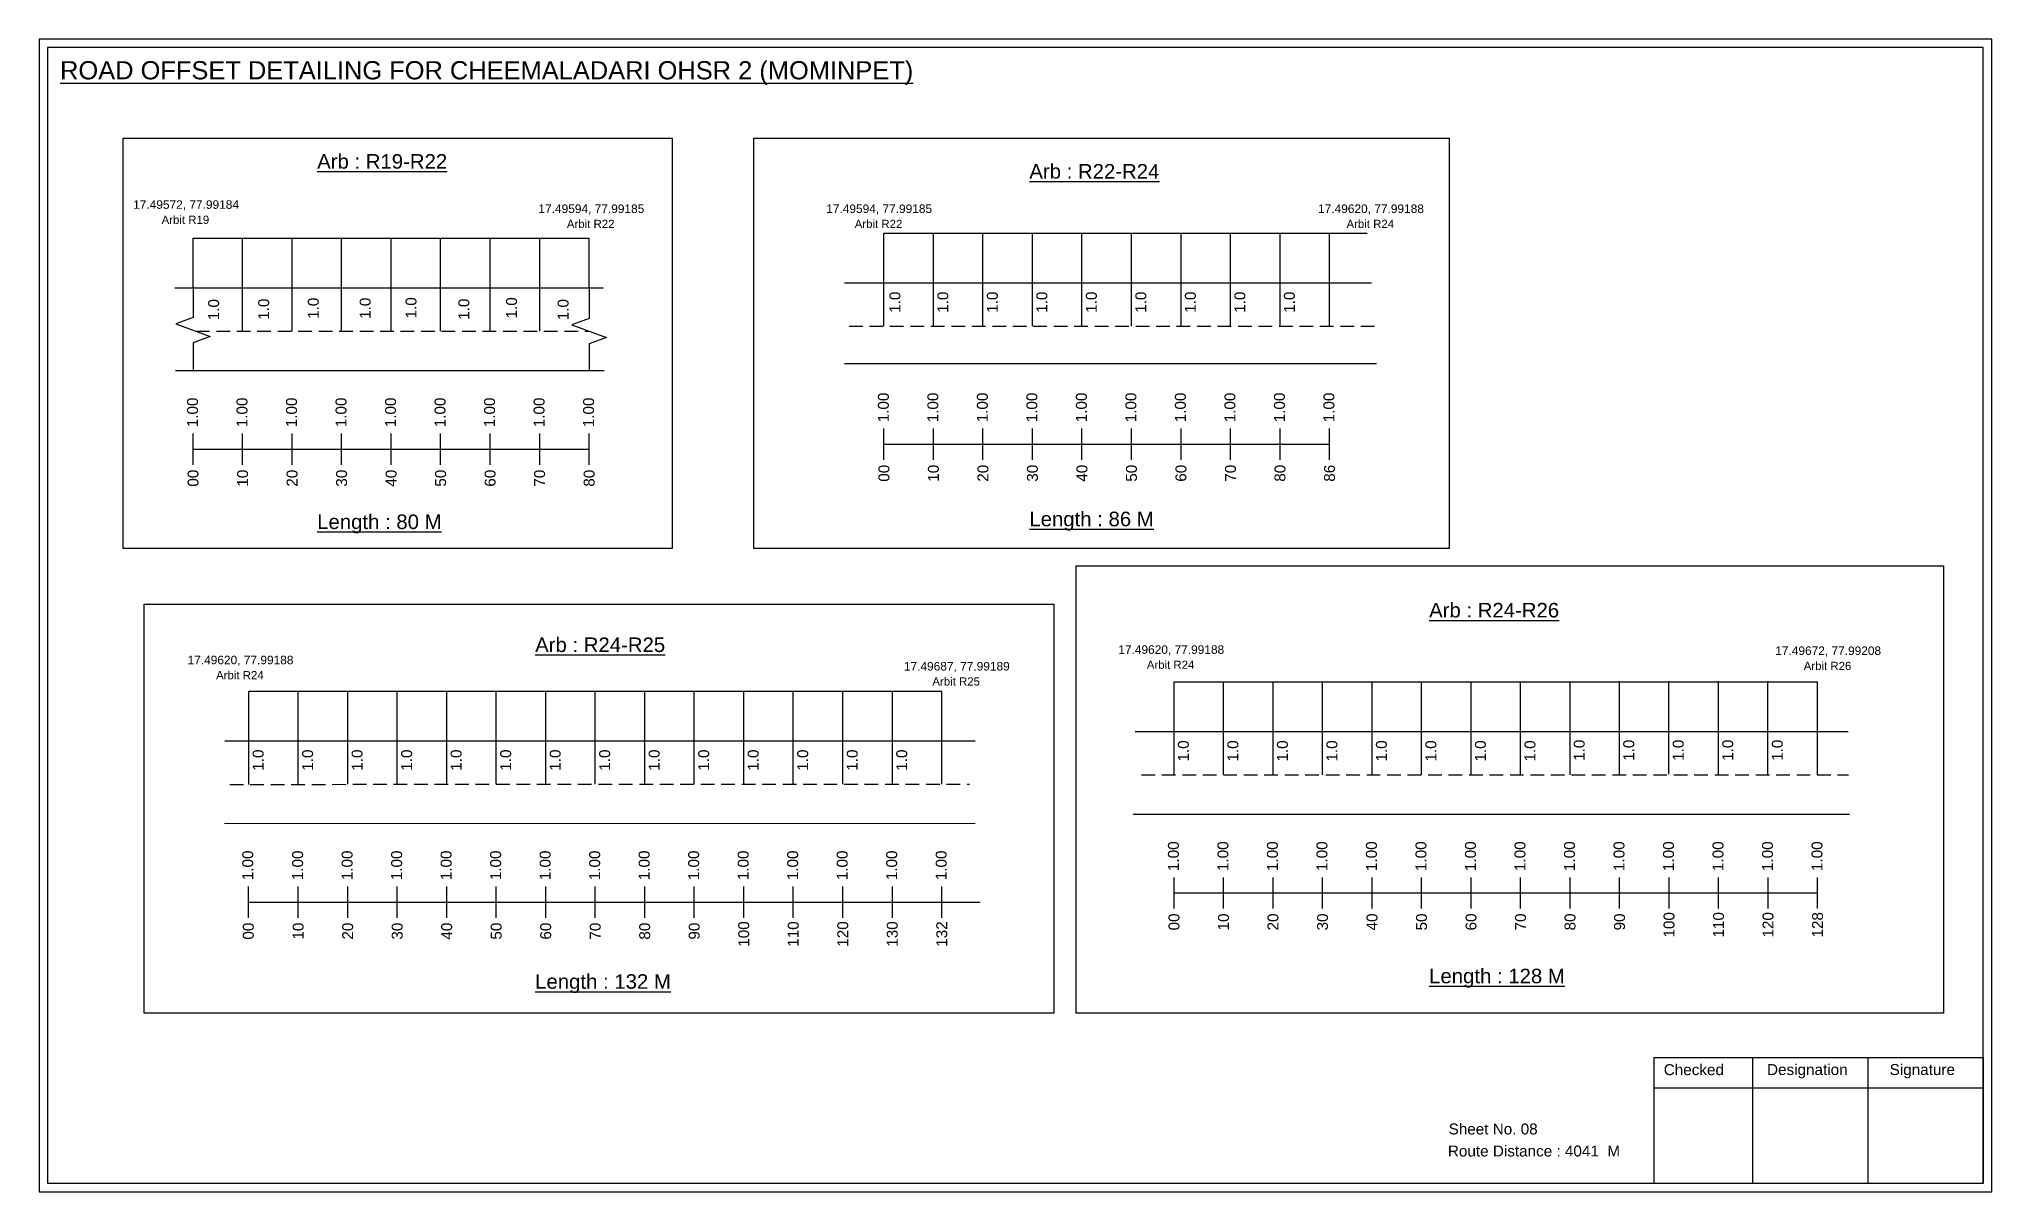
# Model space of a CAD drawing. Header units: inches. Extents: x 1943 to 8965, y 112 to 3168.
# Drawn here: x 7126 to 7662, y 115 to 432 of the extents above; entities that cross this region are included whole.
import ezdxf

# ---------------------------------------------------------------- set-up
doc = ezdxf.new("R2010")
doc.units = ezdxf.units.IN
doc.header["$MEASUREMENT"] = 0
doc.linetypes.add('DASHED2', pattern=[0.375, 0.25, -0.125])
for name, color, linetype in [('PDF_Geometry', 7, 'Continuous'), ('PDF_Text', 5, 'Continuous'), ('pipe', 5, 'Continuous')]:
    doc.layers.add(name, color=color, linetype=linetype)
doc.styles.add('PDF Arial', font='arial.ttf')
doc.styles.get("Standard").update_dxf_attribs({"font": 'arial.ttf'})

msp = doc.modelspace()

# ---------------------------------------------------------------- texts
at = {"color": 242, "true_color": 0xcd2027}
for s, height, p in [('%%UROAD OFFSET DETAILING FOR CHEEMALADARI OHSR 2 (MOMINPET)', 5, (7131.29, 420.5)), ('%%UArb : R19-R22', 4, (7201.92, 395.97)), ('%%UArb : R22-R24', 4, (7397.56, 393.24)), ('%%ULength : 80 M', 4, (7201.92, 296.97)), ('%%ULength : 86 M', 4, (7397.56, 297.74)), ('%%UArb : R24-R26', 4, (7507.38, 272.69)), ('%%UArb : R24-R25', 4, (7261.8, 263.18)), ('%%ULength : 132 M', 4, (7261.8, 170.68)), ('%%ULength : 128 M', 4, (7507.38, 172.19))]:
    msp.add_text(s, height=height, dxfattribs=at).set_placement(p)
at = {"color": 5}
for s, height, p in [('17.49572, 77.99184', 2.34, (7151.36, 384.94)), ('Arbit R19', 2.246, (7159.18, 380.81)), ('17.49594, 77.99185', 2.34, (7262.7, 383.8)), ('Arbit R22', 2.246, (7270.52, 379.67)), ('17.49594, 77.99185', 2.34, (7341.76, 383.8)), ('Arbit R22', 2.246, (7349.58, 379.67)), ('17.49620, 77.99188', 2.34, (7476.87, 383.8)), ('Arbit R24', 2.246, (7484.69, 379.67)), ('17.49620, 77.99188', 2.34, (7422, 262.69)), ('17.49672, 77.99208', 2.34, (7602.46, 262.38)), ('17.49620, 77.99188', 2.34, (7166.32, 259.83)), ('Arbit R24', 2.246, (7174.14, 255.7)), ('17.49687, 77.99189', 2.34, (7363.09, 258.11)), ('Arbit R24', 2.246, (7429.82, 258.57)), ('Arbit R26', 2.246, (7610.28, 258.25)), ('Arbit R25', 2.246, (7370.91, 253.98))]:
    msp.add_text(s, height=height, dxfattribs=at).set_placement(p)
for p in [(7174.97, 354.32), (7188.72, 354.45), (7202.34, 354.7), (7216.6, 354.7), (7229.19, 354.83), (7243.71, 354.45), (7256.81, 354.83), (7270.97, 354.33), (7362.13, 356.37), (7375.29, 356.37), (7388.89, 356.37), (7402.49, 356.37), (7416.09, 356.37), (7429.69, 356.37), (7443.29, 356.37), (7456.89, 356.37), (7470.49, 356.37), (7187.19, 230.58), (7200.79, 230.58), (7214.39, 230.58), (7227.99, 230.58), (7241.59, 230.58), (7255.19, 230.58), (7268.79, 230.58), (7282.39, 230.58), (7295.99, 230.58), (7309.59, 230.58), (7323.19, 230.58), (7336.79, 230.58), (7350.39, 230.58), (7363.99, 230.58), (7441.37, 233.1), (7454.97, 233.1), (7468.57, 233.1), (7482.17, 233.1), (7495.77, 233.1), (7509.37, 233.1), (7522.97, 233.1), (7536.57, 233.1), (7550.11, 233.28), (7563.71, 233.28), (7577.31, 233.28), (7590.91, 233.28), (7604.51, 233.28)]:
    msp.add_text('1.0', height=3, rotation=90).set_placement(p)
at = {"color": 217, "true_color": 0x93278f}
for s, p in [('1.00', (7169.17, 324.93)), ('1.00', (7182.77, 324.93)), ('1.00', (7196.37, 324.93)), ('1.00', (7209.97, 324.93)), ('1.00', (7223.57, 324.93)), ('1.00', (7237.17, 324.93)), ('1.00', (7250.77, 324.93)), ('1.00', (7264.37, 324.93)), ('1.00', (7277.97, 324.93)), ('1.00', (7358.95, 326.29)), ('1.00', (7372.55, 326.29)), ('1.00', (7386.15, 326.29)), ('1.00', (7399.75, 326.29)), ('1.00', (7413.35, 326.29)), ('1.00', (7426.95, 326.29)), ('1.00', (7440.55, 326.29)), ('1.00', (7454.15, 326.29)), ('1.00', (7467.75, 326.29)), ('1.00', (7481.35, 326.29)), ('00', (7169.32, 308.61)), ('10', (7182.92, 308.61)), ('20', (7196.52, 308.61)), ('30', (7210.12, 308.61)), ('40', (7223.72, 308.61)), ('50', (7237.32, 308.61)), ('60', (7250.92, 308.61)), ('70', (7264.52, 308.61)), ('80', (7278.12, 308.61)), ('00', (7359.1, 309.97)), ('10', (7372.7, 309.97)), ('20', (7386.3, 309.97)), ('30', (7399.9, 309.97)), ('40', (7413.5, 309.97)), ('50', (7427.1, 309.97)), ('60', (7440.7, 309.97)), ('70', (7454.3, 309.97)), ('80', (7467.9, 309.97)), ('86', (7481.5, 309.97)), ('1.00', (7438.63, 203.02)), ('1.00', (7452.23, 203.02)), ('1.00', (7465.83, 203.02)), ('1.00', (7479.43, 203.02)), ('1.00', (7493.03, 203.02)), ('1.00', (7506.63, 203.02)), ('1.00', (7520.23, 203.02)), ('1.00', (7533.83, 203.02)), ('1.00', (7547.43, 203.02)), ('1.00', (7561.03, 203.02)), ('1.00', (7574.63, 203.02)), ('1.00', (7588.23, 203.02)), ('1.00', (7601.83, 203.02)), ('1.00', (7615.43, 203.02)), ('1.00', (7184.34, 200.5)), ('1.00', (7198.04, 200.5)), ('1.00', (7211.64, 200.5)), ('1.00', (7225.24, 200.5)), ('1.00', (7238.84, 200.5)), ('1.00', (7252.44, 200.5)), ('1.00', (7266.04, 200.5)), ('1.00', (7279.64, 200.5)), ('1.00', (7293.24, 200.5)), ('1.00', (7306.84, 200.5)), ('1.00', (7320.44, 200.5)), ('1.00', (7334.04, 200.5)), ('1.00', (7347.64, 200.5)), ('1.00', (7361.24, 200.5)), ('1.00', (7374.84, 200.5)), ('00', (7184.49, 184.18)), ('10', (7198.19, 184.18)), ('20', (7211.79, 184.18)), ('30', (7225.39, 184.18)), ('40', (7238.99, 184.18)), ('50', (7252.59, 184.18)), ('60', (7266.19, 184.18)), ('70', (7279.79, 184.18)), ('80', (7293.39, 184.18)), ('90', (7306.99, 184.18)), ('100', (7320.59, 182.22)), ('110', (7334.19, 182.22)), ('120', (7347.79, 182.22)), ('130', (7361.39, 182.22)), ('132', (7374.99, 182.22)), ('00', (7438.78, 186.7)), ('10', (7452.38, 186.7)), ('20', (7465.98, 186.7)), ('30', (7479.58, 186.7)), ('40', (7493.18, 186.7)), ('50', (7506.78, 186.7)), ('60', (7520.38, 186.7)), ('70', (7533.98, 186.7)), ('80', (7547.58, 186.7)), ('90', (7561.18, 186.7)), ('100', (7574.78, 184.75)), ('110', (7588.38, 184.75)), ('120', (7601.98, 184.75)), ('128', (7615.58, 184.75))]:
    msp.add_text(s, height=3, rotation=90, dxfattribs=at).set_placement(p)
for s, p in [('Sheet No. 08', (7512.73, 130.66)), ('Route Distance : 4041  M', (7512.54, 124.61))]:
    msp.add_text(s, height=3).set_placement(p)
at = {"layer": 'PDF_Text', "color": 7, "attachment_point": 7, "style": 'PDF Arial'}
for s, insert, char_height in [('Checked', (7571.83, 146.91), 3.001), ('Designation', (7600.21, 146.08), 3.0006), ('Signature', (7633.89, 146.08), 3.001)]:
    msp.add_mtext(s, dxfattribs=dict(at, insert=insert, char_height=char_height))

# ---------------------------------------------------------------- linework, layer by layer
at = {"color": 5}
for p, q in [((7167.84, 376.87), (7276.64, 376.87)), ((7357.62, 378.23), (7490.4, 378.23)), ((7183.12, 252.44), (7373.52, 252.44)), ((7437.3, 254.96), (7614.1, 254.96))]:
    msp.add_line(p, q, dxfattribs=at)
for p, q in [((7167.84, 363.22), (7167.84, 376.87)), ((7181.44, 351.33), (7181.44, 376.87)), ((7195.04, 351.33), (7195.04, 376.87)), ((7208.64, 351.33), (7208.64, 376.87)), ((7222.24, 351.33), (7222.24, 376.87)), ((7235.84, 351.33), (7235.84, 376.87)), ((7249.44, 351.33), (7249.44, 376.87)), ((7263.04, 351.33), (7263.04, 376.87)), ((7276.64, 363.22), (7276.64, 376.87)), ((7357.62, 352.69), (7357.62, 378.23)), ((7371.22, 352.69), (7371.22, 378.23)), ((7384.82, 352.69), (7384.82, 378.23)), ((7398.42, 352.69), (7398.42, 378.23)), ((7412.02, 352.69), (7412.02, 378.23)), ((7425.62, 352.69), (7425.62, 378.23)), ((7439.22, 352.69), (7439.22, 378.23)), ((7452.82, 352.69), (7452.82, 378.23)), ((7466.42, 352.69), (7466.42, 378.23)), ((7480.02, 352.69), (7480.02, 378.23)), ((7162.84, 363.22), (7280.46, 363.28)), ((7346.75, 364.58), (7491.53, 364.58)), ((7162.99, 340.53), (7280.77, 340.53)), ((7492.94, 342.39), (7346.75, 342.39)), ((7183.12, 226.83), (7183.12, 252.44)), ((7196.72, 226.9), (7196.72, 252.44)), ((7210.32, 226.9), (7210.32, 252.44)), ((7223.92, 226.9), (7223.92, 252.44)), ((7237.52, 226.9), (7237.52, 252.44)), ((7251.12, 226.9), (7251.12, 252.44)), ((7264.72, 226.9), (7264.72, 252.44)), ((7278.32, 226.9), (7278.32, 252.44)), ((7291.92, 226.9), (7291.92, 252.44)), ((7305.52, 226.9), (7305.52, 252.44)), ((7319.12, 226.9), (7319.12, 252.44)), ((7332.72, 226.9), (7332.72, 252.44)), ((7346.32, 226.9), (7346.32, 252.44)), ((7359.92, 226.9), (7359.92, 252.44)), ((7373.52, 226.9), (7373.52, 252.44)), ((7437.3, 229.43), (7437.3, 254.96)), ((7450.9, 229.43), (7450.9, 254.96)), ((7464.5, 229.43), (7464.5, 254.96)), ((7478.1, 229.43), (7478.1, 254.96)), ((7491.7, 229.43), (7491.7, 254.96)), ((7505.3, 229.43), (7505.3, 254.96)), ((7518.9, 229.43), (7518.9, 254.96)), ((7532.5, 229.43), (7532.5, 254.96)), ((7546.1, 229.43), (7546.1, 254.96)), ((7559.64, 229.61), (7559.64, 255.14)), ((7573.24, 229.61), (7573.24, 255.14)), ((7586.84, 229.61), (7586.84, 255.14)), ((7600.44, 229.61), (7600.44, 255.14)), ((7614.1, 229.43), (7614.1, 254.96)), ((7176.58, 238.77), (7382.68, 238.79)), ((7426.6, 241.31), (7622.48, 241.31)), ((7176.48, 216.17), (7382.64, 216.07)), ((7426.06, 218.63), (7622.9, 218.66))]:
    msp.add_line(p, q)
at = {"linetype": 'DASHED2', "ltscale": 15}
for p, q in [((7168.6, 351.33), (7276.64, 351.33)), ((7348.02, 352.69), (7492.38, 352.69)), ((7177.93, 226.83), (7381.11, 226.9)), ((7428.35, 229.43), (7622.63, 229.43))]:
    msp.add_line(p, q, dxfattribs=at)
at = {"color": 217, "true_color": 0x93278f}
for p, q in [((7167.84, 314.64), (7167.84, 323.19)), ((7181.44, 314.64), (7181.44, 323.19)), ((7195.04, 314.64), (7195.04, 323.19)), ((7208.64, 314.64), (7208.64, 323.19)), ((7222.24, 314.64), (7222.24, 323.19)), ((7235.84, 314.64), (7235.84, 323.19)), ((7249.44, 314.64), (7249.44, 323.19)), ((7263.04, 314.64), (7263.04, 323.19)), ((7276.64, 314.64), (7276.64, 323.19)), ((7357.62, 315.99), (7357.62, 324.55)), ((7371.22, 315.99), (7371.22, 324.55)), ((7384.82, 315.99), (7384.82, 324.55)), ((7398.42, 315.99), (7398.42, 324.55)), ((7412.02, 315.99), (7412.02, 324.55)), ((7425.62, 315.99), (7425.62, 324.55)), ((7439.22, 315.99), (7439.22, 324.55)), ((7452.82, 315.99), (7452.82, 324.55)), ((7466.42, 315.99), (7466.42, 324.55)), ((7480.02, 315.99), (7480.02, 324.55)), ((7167.84, 318.91), (7276.64, 318.91)), ((7357.62, 320.26), (7480.02, 320.29)), ((7183.01, 190.2), (7183.01, 198.76)), ((7196.72, 190.2), (7196.72, 198.76)), ((7210.32, 190.2), (7210.32, 198.76)), ((7223.92, 190.2), (7223.92, 198.76)), ((7237.52, 190.2), (7237.52, 198.76)), ((7251.12, 190.2), (7251.12, 198.76)), ((7264.72, 190.2), (7264.72, 198.76)), ((7278.32, 190.2), (7278.32, 198.76)), ((7291.92, 190.2), (7291.92, 198.76)), ((7305.52, 190.2), (7305.52, 198.76)), ((7319.12, 190.2), (7319.12, 198.76)), ((7332.72, 190.2), (7332.72, 198.76)), ((7346.32, 190.2), (7346.32, 198.76)), ((7359.92, 190.2), (7359.92, 198.76)), ((7373.52, 190.2), (7373.52, 198.76)), ((7437.3, 192.73), (7437.3, 201.29)), ((7450.9, 192.73), (7450.9, 201.29)), ((7464.5, 192.73), (7464.5, 201.29)), ((7478.1, 192.73), (7478.1, 201.29)), ((7491.7, 192.73), (7491.7, 201.29)), ((7505.3, 192.73), (7505.3, 201.29)), ((7518.9, 192.73), (7518.9, 201.29)), ((7532.5, 192.73), (7532.5, 201.29)), ((7546.1, 192.73), (7546.1, 201.29)), ((7559.7, 192.73), (7559.7, 201.29)), ((7573.3, 192.73), (7573.3, 201.29)), ((7586.9, 192.73), (7586.9, 201.29)), ((7600.5, 192.73), (7600.5, 201.29)), ((7614.1, 192.73), (7614.1, 201.29)), ((7183.01, 194.47), (7384.08, 194.51)), ((7437.3, 197), (7614.1, 197.06))]:
    msp.add_line(p, q, dxfattribs=at)
for points in [[(7148.61, 404.35), (7299.46, 404.35), (7299.46, 291.67), (7148.61, 291.67)], [(7321.85, 404.35), (7512.86, 404.35), (7512.86, 291.67), (7321.85, 291.67)], [(7154.38, 276.33), (7404.24, 276.33), (7404.24, 163.97), (7154.38, 163.97)]]:
    msp.add_lwpolyline(points, close=True)
at = {"linetype": 'Continuous'}
for points in [[(7167.82, 363.5), (7167.82, 355.07), (7163.08, 353.34), (7172.56, 349.89), (7167.82, 348.17), (7167.82, 340.82)], [(7276.64, 363.22), (7276.64, 354.79), (7271.9, 353.06), (7281.38, 349.61), (7276.64, 347.88), (7276.64, 340.53)]]:
    msp.add_lwpolyline(points, dxfattribs=at)
at = {"layer": 'PDF_Geometry'}
for points in [[(7125.52, 431.58), (7125.52, 114.87), (7661.99, 114.87), (7661.99, 431.58)], [(7127.84, 429.25), (7127.84, 117.28), (7659.57, 117.28), (7659.57, 429.25)]]:
    msp.add_lwpolyline(points, close=True, dxfattribs=at)
at = {"layer": 'PDF_Geometry', "color": 242, "true_color": 0xcc1f26}
msp.add_lwpolyline([(7659.57, 117.19), (7569.23, 117.19), (7569.23, 151.8), (7659.57, 151.8)], close=True, dxfattribs=at)
for points in [[(7596.21, 151.8), (7596.21, 117.19)], [(7627.94, 151.8), (7627.94, 117.19)], [(7569.23, 143.43), (7659.57, 143.43)]]:
    msp.add_lwpolyline(points, dxfattribs=at)
at = {"layer": 'pipe', "color": 0}
msp.add_lwpolyline([(7410.4, 286.82), (7648.72, 286.82), (7648.72, 163.97), (7410.4, 163.97)], close=True, dxfattribs=at)

msp.set_redraw_order([(e.dxf.handle, doc.entitydb.next_handle()) for e in msp.query("TEXT MTEXT ATTDEF DIMENSION ARC_DIMENSION")])  # texts and dimensions are drawn at this point

doc.saveas('drawing.dxf')
